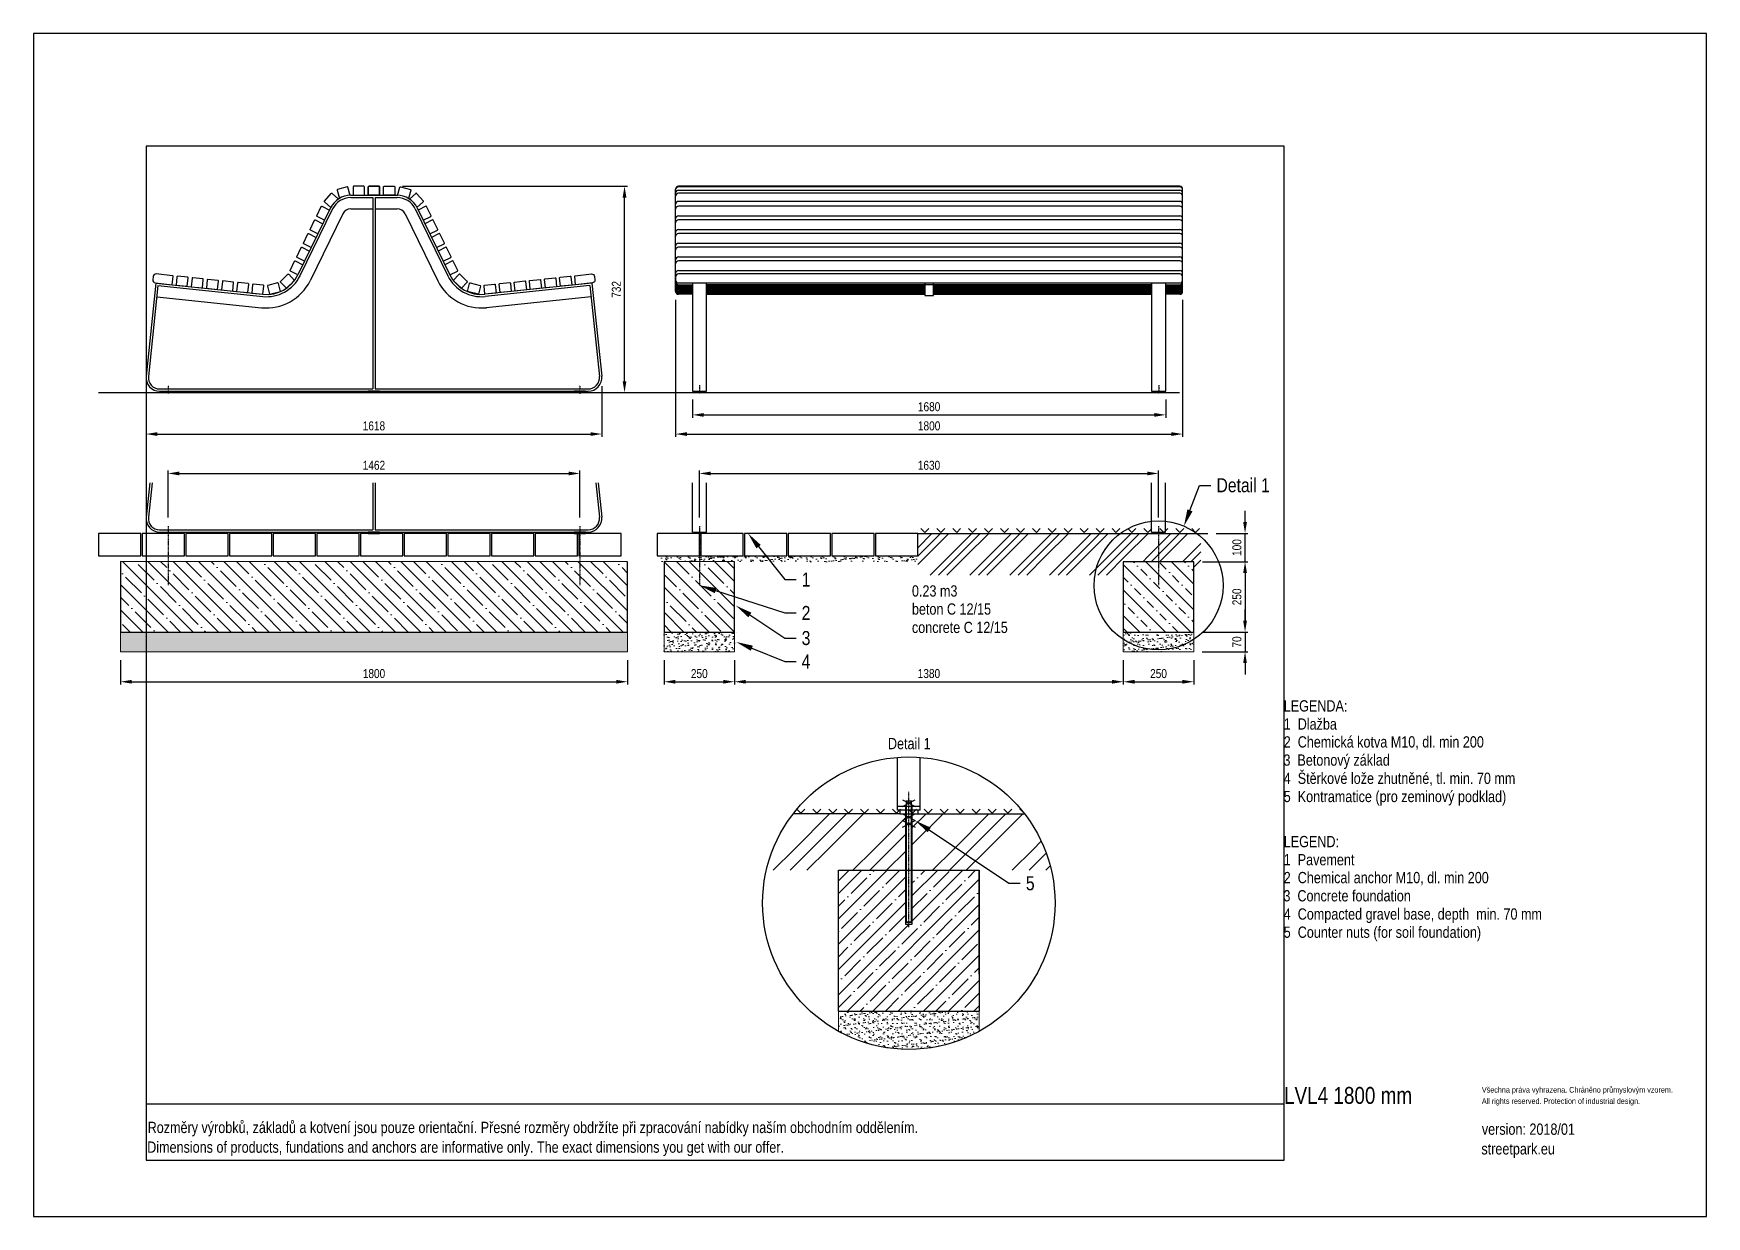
# Model space of a CAD drawing. Header units: millimetres. Extents: x 5064 to 11004, y 3085 to 7285.
import ezdxf
from ezdxf import colors
from ezdxf.entities.mleader import LeaderData, LeaderLine
from ezdxf.lldxf.tags import DXFTag
from ezdxf.math import Vec2, Vec3

# ---------------------------------------------------------------- set-up
doc = ezdxf.new("R2010")
doc.units = ezdxf.units.MM
doc.header["$LTSCALE"] = 0.3
doc.linetypes.add('DashDot', pattern=[15, 9, -3, 0, -3])
doc.layers.add('Nekreslit', color=6, linetype='Continuous', plot=False)
doc.layers.add('SRAFY', color=251, linetype='Continuous', lineweight=13)
doc.styles.add('SEACAD_Arial', font='arial.ttf', dxfattribs={"width": 0.8})
tags = doc.linetypes.add('HIDDEN2', pattern=[4.7625, 3.175, -1.5875]).pattern_tags.tags
tags[6:7] = [DXFTag(74, 4), DXFTag(75, 0), DXFTag(340, '0'), DXFTag(46, 0.0), DXFTag(50, 0.0), DXFTag(44, 0.0), DXFTag(45, 0.0)]
tags[4:5] = [DXFTag(74, 4), DXFTag(75, 0), DXFTag(340, '0'), DXFTag(46, 0.0), DXFTag(50, 0.0), DXFTag(44, 0.0), DXFTag(45, 0.0)]
doc.dimstyles.new('ISO-25', dxfattribs={"dimtxt": 1.6, "dimasz": 2, "dimexe": 0.5, "dimexo": 1.5, "dimtad": 1, "dimdec": 0, "dimtxsty": 'SEACAD_Arial', "dimcen": 2, "dimadec": 0, "dimazin": 0, "dimtfac": 1, "dimtdec": 0, "dimtmove": 0, "dimatfit": 3, "dimfxl": 1, "dimarcsym": 0})

msp = doc.modelspace()

# ---------------------------------------------------------------- texts
at = {"style": 'SEACAD_Arial', "width": 0.8}
for s, height, p in [('0.23 m3', 40, (8183.3, 5286.2)), ('beton C 12/15', 40, (8183.3, 5222)), ('concrete C 12/15', 40, (8183.3, 5156.8)), ('LEGENDA:', 40, (9503.3, 4878.1)), ('1  Dlažba', 40, (9503.3, 4813.8)), ('2  Chemická kotva M10, dl. min 200', 40, (9503.3, 4750.3)), ('3  Betonový základ', 40, (9502.2, 4685.8)), ('4  Štěrkové lože zhutněné, tl. min. 70 mm', 40, (9503.3, 4621.1)), ('5  Kontramatice (pro zeminový podklad)', 40, (9503.3, 4556.5)), ('LEGEND:', 40, (9503.3, 4396.4)), ('1  Pavement', 40, (9503.3, 4332.1)), ('2  Chemical anchor M10, dl. min 200', 40, (9503.3, 4268.6)), ('3  Concrete foundation', 40, (9502.2, 4204)), ('4  Compacted gravel base, depth  min. 70 mm', 40, (9503.3, 4139.3)), ('5  Counter nuts (for soil foundation)', 40, (9503.3, 4074.7)), ('LVL4 1800 mm ', 60, (9504.4, 3485.3)), ('Všechna práva vyhrazena. Chráněno průmyslovým vzorem.', 20, (10206.7, 3525.3)), ('All rights reserved. Protection of industrial design.', 20, (10206.7, 3485.3)), ('Rozměry výrobků, základů a kotvení jsou pouze orientační. Přesné rozměry obdržíte při zpracování nabídky naším obchodním oddělením.', 39.9982, (5469.8, 3381.6)), ('version: 2018/01', 40, (10206.7, 3375.5)), ('Dimensions of products, fundations and anchors are informative only. The exact dimensions you get with our offer.', 39.9982, (5468.2, 3311.7)), ('streetpark.eu', 40, (10205.1, 3305.6))]:
    msp.add_text(s, height=height, dxfattribs=at).set_placement(p)
at = {"insert": (8098.1, 4784.4), "char_height": 40, "attachment_point": 1, "style": 'SEACAD_Arial'}
msp.add_mtext_dynamic_manual_height_columns('Detail 1', width=226.121, gutter_width=200, heights=[0], dxfattribs=at)

# ---------------------------------------------------------------- blocks, each defined once
blk = doc.blocks.new('*D137')
at = {"color": 0, "lineweight": -2, "transparency": 16777216}
for p, q in [((7428.8, 5566.5), (7428.8, 5733.3)), ((7468.8, 5723.3), (9018.8, 5723.3)), ((9058.8, 5566.4), (9058.8, 5733.3))]:
    blk.add_line(p, q, dxfattribs=at)
at = {"color": 0, "transparency": 16777216}
for points in [[(7468.8, 5729.9), (7468.8, 5716.6), (7428.8, 5723.3)], [(9018.8, 5729.9), (9018.8, 5716.6), (9058.8, 5723.3)]]:
    blk.add_solid(points, dxfattribs=at)
at = {"layer": 'Defpoints', "color": 0, "transparency": 16777216}
for p in [(9058.8, 5723.3), (7428.8, 5536.5), (9058.8, 5536.4)]:
    blk.add_point(p, dxfattribs=at)
at = {"color": 0, "transparency": 16777216, "insert": (8243.8, 5752.1), "char_height": 32, "attachment_point": 5, "style": 'SEACAD_Arial'}
blk.add_mtext('1630', dxfattribs=at)
blk = doc.blocks.new('*D135')
at = {"color": 0, "lineweight": -2, "transparency": 16777216}
for p, q in [((9214.5, 5410.1), (9376, 5410.1)), ((9366, 5370.1), (9366, 5200.1)), ((9213.8, 5160.1), (9376, 5160.1))]:
    blk.add_line(p, q, dxfattribs=at)
at = {"color": 0, "transparency": 16777216}
for points in [[(9359.3, 5370.1), (9372.6, 5370.1), (9366, 5410.1)], [(9359.3, 5200.1), (9372.6, 5200.1), (9366, 5160.1)]]:
    blk.add_solid(points, dxfattribs=at)
at = {"layer": 'Defpoints', "color": 0, "transparency": 16777216}
for p in [(9184.5, 5410.1), (9183.8, 5160.1), (9366, 5160.1)]:
    blk.add_point(p, dxfattribs=at)
at = {"color": 0, "transparency": 16777216, "insert": (9337.1, 5285.1), "char_height": 32, "attachment_point": 5, "rotation": 90, "style": 'SEACAD_Arial'}
blk.add_mtext('250', dxfattribs=at)
blk = doc.blocks.new('*D136')
at = {"color": 0, "lineweight": -2, "transparency": 16777216}
for p, q in [((9366, 5200.1), (9366, 5240.1)), ((9214.4, 5160.1), (9376, 5160.1)), ((9366, 5160.1), (9366, 5090.1)), ((9213.8, 5090.1), (9376, 5090.1)), ((9366, 5050.1), (9366, 5010.1))]:
    blk.add_line(p, q, dxfattribs=at)
at = {"color": 0, "transparency": 16777216}
for points in [[(9359.3, 5200.1), (9372.6, 5200.1), (9366, 5160.1)], [(9359.3, 5050.1), (9372.6, 5050.1), (9366, 5090.1)]]:
    blk.add_solid(points, dxfattribs=at)
at = {"layer": 'Defpoints', "color": 0, "transparency": 16777216}
for p in [(9184.4, 5160.1), (9183.8, 5090.1), (9366, 5090.1)]:
    blk.add_point(p, dxfattribs=at)
at = {"color": 0, "transparency": 16777216, "insert": (9337.1, 5125.1), "char_height": 32, "attachment_point": 5, "rotation": 90, "style": 'SEACAD_Arial'}
blk.add_mtext('70', dxfattribs=at)
blk = doc.blocks.new('*D138')
at = {"color": 0, "lineweight": -2, "transparency": 16777216}
for p, q in [((7303.3, 5060.1), (7303.3, 4973.8)), ((7553.3, 5060.1), (7553.3, 4973.8)), ((7343.3, 4983.8), (7513.3, 4983.8))]:
    blk.add_line(p, q, dxfattribs=at)
at = {"color": 0, "transparency": 16777216}
for points in [[(7343.3, 4990.5), (7343.3, 4977.1), (7303.3, 4983.8)], [(7513.3, 4990.5), (7513.3, 4977.1), (7553.3, 4983.8)]]:
    blk.add_solid(points, dxfattribs=at)
at = {"layer": 'Defpoints', "color": 0, "transparency": 16777216}
for p in [(7303.3, 5090.1), (7553.3, 5090.1), (7553.3, 4983.8)]:
    blk.add_point(p, dxfattribs=at)
at = {"color": 0, "transparency": 16777216, "insert": (7428.3, 5012.7), "char_height": 32, "attachment_point": 5, "style": 'SEACAD_Arial'}
blk.add_mtext('250', dxfattribs=at)
blk = doc.blocks.new('*D139')
at = {"color": 0, "lineweight": -2, "transparency": 16777216}
for p, q in [((8933.8, 5060.1), (8933.8, 4973.8)), ((9183.8, 5060.1), (9183.8, 4973.8)), ((8973.8, 4983.8), (9143.8, 4983.8))]:
    blk.add_line(p, q, dxfattribs=at)
at = {"color": 0, "transparency": 16777216}
for points in [[(8973.8, 4990.5), (8973.8, 4977.1), (8933.8, 4983.8)], [(9143.8, 4990.5), (9143.8, 4977.1), (9183.8, 4983.8)]]:
    blk.add_solid(points, dxfattribs=at)
at = {"layer": 'Defpoints', "color": 0, "transparency": 16777216}
for p in [(8933.8, 5090.1), (9183.8, 5090.1), (9183.8, 4983.8)]:
    blk.add_point(p, dxfattribs=at)
at = {"color": 0, "transparency": 16777216, "insert": (9058.8, 5012.7), "char_height": 32, "attachment_point": 5, "style": 'SEACAD_Arial'}
blk.add_mtext('250', dxfattribs=at)
blk = doc.blocks.new('*D140')
at = {"color": 0, "lineweight": -2, "transparency": 16777216}
for p, q in [((7553.3, 5060.1), (7553.3, 4973.8)), ((8933.8, 5060.1), (8933.8, 4973.8)), ((7593.3, 4983.8), (8893.8, 4983.8))]:
    blk.add_line(p, q, dxfattribs=at)
at = {"color": 0, "transparency": 16777216}
for points in [[(7593.3, 4990.5), (7593.3, 4977.1), (7553.3, 4983.8)], [(8893.8, 4990.5), (8893.8, 4977.1), (8933.8, 4983.8)]]:
    blk.add_solid(points, dxfattribs=at)
at = {"layer": 'Defpoints', "color": 0, "transparency": 16777216}
for p in [(7553.3, 5090.1), (8933.8, 5090.1), (8933.8, 4983.8)]:
    blk.add_point(p, dxfattribs=at)
at = {"color": 0, "transparency": 16777216, "insert": (8243.6, 5012.7), "char_height": 32, "attachment_point": 5, "style": 'SEACAD_Arial'}
blk.add_mtext('1380', dxfattribs=at)
blk = doc.blocks.new('*D133')
at = {"color": 0, "lineweight": -2, "transparency": 16777216}
for p, q in [((9366, 5550.4), (9366, 5590.4)), ((9263.8, 5510.4), (9376, 5510.4)), ((9366, 5410.1), (9366, 5510.4)), ((9304.5, 5410.1), (9376, 5410.1)), ((9366, 5370.1), (9366, 5330.1))]:
    blk.add_line(p, q, dxfattribs=at)
at = {"color": 0, "transparency": 16777216}
for points in [[(9359.3, 5550.4), (9372.6, 5550.4), (9366, 5510.4)], [(9359.3, 5370.1), (9372.6, 5370.1), (9366, 5410.1)]]:
    blk.add_solid(points, dxfattribs=at)
at = {"layer": 'Defpoints', "color": 0, "transparency": 16777216}
for p in [(9233.8, 5510.4), (9366, 5510.4), (9274.5, 5410.1)]:
    blk.add_point(p, dxfattribs=at)
at = {"color": 0, "transparency": 16777216, "insert": (9337.1, 5460.3), "char_height": 32, "attachment_point": 5, "rotation": 90, "style": 'SEACAD_Arial'}
blk.add_mtext('100', dxfattribs=at)
blk = doc.blocks.new('*D141')
at = {"color": 0, "lineweight": -2, "transparency": 16777216}
for p, q in [((7344.3, 6339.5), (7344.3, 5853.2)), ((9144.3, 6339.5), (9144.3, 5853.2)), ((7384.3, 5863.2), (9104.3, 5863.2))]:
    blk.add_line(p, q, dxfattribs=at)
at = {"color": 0, "transparency": 16777216}
for points in [[(7384.3, 5869.8), (7384.3, 5856.5), (7344.3, 5863.2)], [(9104.3, 5869.8), (9104.3, 5856.5), (9144.3, 5863.2)]]:
    blk.add_solid(points, dxfattribs=at)
at = {"layer": 'Defpoints', "color": 0, "transparency": 16777216}
for p in [(7344.3, 6369.5), (9144.3, 6369.5), (9144.3, 5863.2)]:
    blk.add_point(p, dxfattribs=at)
at = {"color": 0, "transparency": 16777216, "insert": (8244.3, 5892), "char_height": 32, "attachment_point": 5, "style": 'SEACAD_Arial'}
blk.add_mtext('1800', dxfattribs=at)
blk = doc.blocks.new('*D142')
at = {"color": 0, "lineweight": -2, "transparency": 16777216}
for p, q in [((5373.4, 5060.1), (5373.4, 4973.8)), ((7173.4, 5060.1), (7173.4, 4973.8)), ((5413.4, 4983.8), (7133.4, 4983.8))]:
    blk.add_line(p, q, dxfattribs=at)
at = {"color": 0, "transparency": 16777216}
for points in [[(5413.4, 4990.5), (5413.4, 4977.1), (5373.4, 4983.8)], [(7133.4, 4990.5), (7133.4, 4977.1), (7173.4, 4983.8)]]:
    blk.add_solid(points, dxfattribs=at)
at = {"layer": 'Defpoints', "color": 0, "transparency": 16777216}
for p in [(5373.4, 5090.1), (7173.4, 5090.1), (7173.4, 4983.8)]:
    blk.add_point(p, dxfattribs=at)
at = {"color": 0, "transparency": 16777216, "insert": (6273.4, 5012.7), "char_height": 32, "attachment_point": 5, "style": 'SEACAD_Arial'}
blk.add_mtext('1800', dxfattribs=at)
blk = doc.blocks.new('*D143')
at = {"color": 0, "lineweight": -2, "transparency": 16777216}
for p, q in [((7404.3, 5985.4), (7404.3, 5921.2)), ((9084.3, 5985.4), (9084.3, 5921.2)), ((7444.3, 5931.2), (9044.3, 5931.2))]:
    blk.add_line(p, q, dxfattribs=at)
at = {"color": 0, "transparency": 16777216}
for points in [[(7444.3, 5937.8), (7444.3, 5924.5), (7404.3, 5931.2)], [(9044.3, 5937.8), (9044.3, 5924.5), (9084.3, 5931.2)]]:
    blk.add_solid(points, dxfattribs=at)
at = {"layer": 'Defpoints', "color": 0, "transparency": 16777216}
for p in [(7404.3, 6015.4), (9084.3, 6015.4), (9084.3, 5931.2)]:
    blk.add_point(p, dxfattribs=at)
at = {"color": 0, "transparency": 16777216, "insert": (8244.3, 5960), "char_height": 32, "attachment_point": 5, "style": 'SEACAD_Arial'}
blk.add_mtext('1680', dxfattribs=at)
blk = doc.blocks.new('*D144')
at = {"color": 0, "lineweight": -2, "transparency": 16777216}
for p, q in [((5464.1, 6033.4), (5464.1, 5853.2)), ((7082.2, 6033.4), (7082.2, 5853.2)), ((5504.1, 5863.2), (7042.2, 5863.2))]:
    blk.add_line(p, q, dxfattribs=at)
at = {"color": 0, "transparency": 16777216}
for points in [[(5504.1, 5869.8), (5504.1, 5856.5), (5464.1, 5863.2)], [(7042.2, 5869.8), (7042.2, 5856.5), (7082.2, 5863.2)]]:
    blk.add_solid(points, dxfattribs=at)
at = {"layer": 'Defpoints', "color": 0, "transparency": 16777216}
for p in [(5464.1, 6063.4), (7082.2, 6063.4), (7082.2, 5863.2)]:
    blk.add_point(p, dxfattribs=at)
at = {"color": 0, "transparency": 16777216, "insert": (6273.2, 5892), "char_height": 32, "attachment_point": 5, "style": 'SEACAD_Arial'}
blk.add_mtext('1618', dxfattribs=at)
blk = doc.blocks.new('*D145')
at = {"color": 0, "lineweight": -2, "transparency": 16777216}
for p, q in [((6375.2, 6742.7), (7172.9, 6742.7)), ((7162.9, 6050.4), (7162.9, 6702.7)), ((7054.1, 6010.4), (7172.9, 6010.4))]:
    blk.add_line(p, q, dxfattribs=at)
at = {"color": 0, "transparency": 16777216}
for points in [[(7156.2, 6702.7), (7169.6, 6702.7), (7162.9, 6742.7)], [(7156.2, 6050.4), (7169.6, 6050.4), (7162.9, 6010.4)]]:
    blk.add_solid(points, dxfattribs=at)
at = {"layer": 'Defpoints', "color": 0, "transparency": 16777216}
for p in [(6345.2, 6742.7), (7162.9, 6742.7), (7024.1, 6010.4)]:
    blk.add_point(p, dxfattribs=at)
at = {"color": 0, "transparency": 16777216, "insert": (7134, 6376.6), "char_height": 32, "attachment_point": 5, "rotation": 90, "style": 'SEACAD_Arial'}
blk.add_mtext('732', dxfattribs=at)
blk = doc.blocks.new('*D146')
at = {"color": 0, "lineweight": -2, "transparency": 16777216}
for p, q in [((5542.2, 5566.4), (5542.2, 5733.3)), ((5582.2, 5723.3), (6964.1, 5723.3)), ((7004.1, 5566.4), (7004.1, 5733.3))]:
    blk.add_line(p, q, dxfattribs=at)
at = {"color": 0, "transparency": 16777216}
for points in [[(5582.2, 5729.9), (5582.2, 5716.6), (5542.2, 5723.3)], [(6964.1, 5729.9), (6964.1, 5716.6), (7004.1, 5723.3)]]:
    blk.add_solid(points, dxfattribs=at)
at = {"layer": 'Defpoints', "color": 0, "transparency": 16777216}
for p in [(7004.1, 5723.3), (5542.2, 5536.4), (7004.1, 5536.4)]:
    blk.add_point(p, dxfattribs=at)
at = {"color": 0, "transparency": 16777216, "insert": (6273.2, 5752.1), "char_height": 32, "attachment_point": 5, "style": 'SEACAD_Arial'}
blk.add_mtext('1462', dxfattribs=at)

# ---------------------------------------------------------------- dimensions: what is measured, and where the dimension line sits
for base, p1, p2, picture, middle in [((7162.9, 6742.7), (7024.1, 6010.4), (6345.2, 6742.7), '*D145', (7134, 6376.6)), ((9366, 5510.4), (9274.5, 5410.1), (9233.8, 5510.4), '*D133', (9337.1, 5460.3))]:
    dim = msp.add_linear_dim(base=base, p1=p1, p2=p2, angle=90, dimstyle='ISO-25')
    dim.commit()
    dim.dimension.update_dxf_attribs({"geometry": picture, "text_midpoint": middle})
dim = msp.add_linear_dim(base=(9144.3, 5863.2), p1=(7344.3, 6369.5), p2=(9144.3, 6369.5), dimstyle='ISO-25')
dim.commit()
dim.dimension.update_dxf_attribs({"geometry": '*D141', "text_midpoint": (8244.3, 5863.2), "dimtype": 160})
for base, p1, p2, picture, middle in [((7082.2, 5863.2), (5464.1, 6063.4), (7082.2, 6063.4), '*D144', (6273.2, 5892)), ((9084.3, 5931.2), (7404.3, 6015.4), (9084.3, 6015.4), '*D143', (8244.3, 5960)), ((7004.1, 5723.3), (5542.2, 5536.4), (7004.1, 5536.4), '*D146', (6273.2, 5752.1)), ((7173.4, 4983.8), (5373.4, 5090.1), (7173.4, 5090.1), '*D142', (6273.4, 5012.7))]:
    dim = msp.add_linear_dim(base=base, p1=p1, p2=p2, dimstyle='ISO-25')
    dim.commit()
    dim.dimension.update_dxf_attribs({"geometry": picture, "text_midpoint": middle})
for base, p1, p2, override, picture, middle in [((9058.8, 5723.3), (7428.8, 5536.5), (9058.8, 5536.4), {"dimscale": 0}, '*D137', (8243.8, 5752.1)), ((7553.3, 4983.8), (7303.3, 5090.1), (7553.3, 5090.1), {"dimscale": 0, "dimtix": 0, "dimtofl": 1, "dimtmove": 0, "dimatfit": 3}, '*D138', (7428.3, 5012.7)), ((8933.8053, 4983.8161), (7553.3287, 5090.116), (8933.8053, 5090.1011), {"dimscale": 0, "dimtix": 0, "dimtofl": 1, "dimtmove": 0, "dimatfit": 3}, '*D140', (8243.567, 5012.6653)), ((9183.8, 4983.8), (8933.8, 5090.1), (9183.8, 5090.1), {"dimscale": 0, "dimtix": 0, "dimtofl": 1, "dimtmove": 0, "dimatfit": 3}, '*D139', (9058.8, 5012.7))]:
    dim = msp.add_linear_dim(base=base, p1=p1, p2=p2, dimstyle='ISO-25', override=override)
    dim.commit()
    dim.dimension.update_dxf_attribs({"geometry": picture, "text_midpoint": middle})
for base, p1, p2, override, picture, middle in [((9366, 5160.1), (9184.5, 5410.1), (9183.8, 5160.1), {"dimscale": 0}, '*D135', (9337.1, 5285.1)), ((9366, 5090.1), (9184.4, 5160.1), (9183.8, 5090.1), {"dimscale": 0, "dimtmove": 1}, '*D136', (9337.1, 5125.1))]:
    dim = msp.add_linear_dim(base=base, p1=p1, p2=p2, angle=90, dimstyle='ISO-25', override=override)
    dim.commit()
    dim.dimension.update_dxf_attribs({"geometry": picture, "text_midpoint": middle})

# ---------------------------------------------------------------- hatches: boundary and pattern name
at = {"layer": 'SRAFY'}
h = msp.add_hatch(dxfattribs=at)
h.set_pattern_fill('TERACO', color=256, scale=20)
h.set_pattern_definition([(45, (818.465, 195.79), (-28.28427, 28.28427), [20, -20]), (135, (875.034, 195.79), (-28.28427, -28.28427), [20, -20])])
h.paths.add_polyline_path([(8204.3, 5510.4), (8204.3, 5533.5), (9208.9, 5533.5), (9208.9, 5510.5)])
h = msp.add_hatch(dxfattribs=at)
h.set_pattern_fill('GOST_GROUND', color=256, scale=10)
h.set_pattern_definition([(45, (818.47, 195.79), (141.4214, -9e-15), [200]), (45, (848.47, 195.79), (141.4214, -9e-15), [200]), (45, (878.47, 195.79), (141.4214, -9e-15), [200])])
h.paths.add_polyline_path([(8934.4, 5362.8), (8203.8, 5362.1), (8203.8, 5510.4), (9208.9, 5510.4), (9208.9, 5363), (9184.5, 5363), (9184.5, 5410.1), (8934.4, 5410.1)])
h = msp.add_hatch(dxfattribs=at)
h.set_pattern_fill('ANSI35', color=256, scale=10, angle=90)
h.set_pattern_definition([(135, (-64, -100), (-44.9013, -44.9013), []), (135, (-64, -55.1), (-44.9013, -44.9013), [79.375, -15.875, 0, -15.875])])
h.paths.add_polyline_path([(7173.4, 5285.1), (7173.4, 5410.1), (5373.4, 5410.1), (5373.4, 5140.4), (5373.4, 5160.1), (7173.4, 5160.3)])
h = msp.add_hatch(dxfattribs=at)
h.set_pattern_fill('AR-SAND', color=256, scale=0.5)
h.set_pattern_definition([(37.5, (743.361, 195.79), (-0.800016, 24.47066), [0, -19.304, 0, -21.59, 0, -20.6375]), (7.5, (743.36, 195.79), (22.47616, 35.84126), [0, -10.414, 0, -17.399, 0, -6.6675]), (327.5, (727.74, 195.79), (39.54962, 0.07186), [0, -6.35, 0, -22.86, 0, -29.845]), (317.5, (727.74, 195.79), (38.17782, 11.14647), [0, -3.175, 0, -14.986, 0, -17.145])])
h.paths.add_polyline_path([(7278.8, 5430.4), (7278.8, 5410.5), (7309.3, 5410.4), (7429.3, 5410.3), (7429.3, 5430.4)])
h.paths.add_polyline_path([(8203.8, 5410.1), (8203.8, 5430.4), (7429.3, 5430.4), (7429.3, 5410.3), (7559.3, 5410.1)])
h = msp.add_hatch(dxfattribs=at)
h.set_pattern_fill('ANSI35', color=256, scale=10, angle=90)
h.set_pattern_definition([(135, (500, 0), (-44.9013, -44.9013), []), (135, (500, 44.9), (-44.9013, -44.9013), [79.375, -15.875, 0, -15.875])])
h.paths.add_polyline_path([(7303.3, 5410.4), (7303.3, 5160.1), (7553.3, 5160.1), (7553.3, 5410.1)])
h = msp.add_hatch(dxfattribs=at)
h.set_pattern_fill('BETON-PROSTY', color=256, scale=0.8, angle=90)
h.set_pattern_definition([(135, (216.214, 631.35), (-45.25483, -45.25483), []), (135, (216.214, 676.607), (-67.88225, -22.6274), [32, -16, 0, -16])])
h.paths.add_polyline_path([(9184.4, 5410.1), (8934.4, 5410.1), (8934.4, 5160.1), (9184.4, 5160.1)])
h = msp.add_hatch(dxfattribs=at)
h.set_pattern_fill('AR-SAND', color=256, scale=0.5)
h.set_pattern_definition([(37.5, (-64, -100), (-0.800016, 24.47066), [0, -19.304, 0, -21.59, 0, -20.6375]), (7.5, (-64, -100), (22.47616, 35.84126), [0, -10.414, 0, -17.399, 0, -6.6675]), (327.5, (-79.62, -100), (39.54962, 0.07186), [0, -6.35, 0, -22.86, 0, -29.845]), (317.5, (-79.62, -100), (38.17782, 11.14647), [0, -3.175, 0, -14.986, 0, -17.145])])
h.paths.add_polyline_path([(7173.4, 5090.1), (7173.4, 5160.1), (5373.4, 5160.1), (5373.4, 5090.1)])
h = msp.add_hatch(dxfattribs=at)
h.set_pattern_fill('AR-SAND', color=256, scale=0.5, angle=90)
h.set_pattern_definition([(127.5, (500, 0), (-24.47066, -0.800016), [0, -19.304, 0, -21.59, 0, -20.6375]), (97.5, (500, 0), (-35.84126, 22.47616), [0, -10.414, 0, -17.399, 0, -6.6675]), (57.5, (500, -15.62), (-0.07186, 39.54962), [0, -6.35, 0, -22.86, 0, -29.845]), (47.5, (500, -15.62), (-11.14647, 38.17782), [0, -3.175, 0, -14.986, 0, -17.145])])
h.paths.add_polyline_path([(7553.3, 5090.1), (7553.3, 5160.1), (7303.3, 5160.1), (7303.3, 5090.1)])
h = msp.add_hatch(dxfattribs=at)
h.set_pattern_fill('AR-SAND', color=256, scale=0.5)
h.set_pattern_definition([(37.5, (811.878, 631.35), (-0.800016, 24.47066), [0, -19.304, 0, -21.59, 0, -20.6375]), (7.5, (811.878, 631.35), (22.47616, 35.84126), [0, -10.414, 0, -17.399, 0, -6.6675]), (327.5, (796.257, 631.35), (39.54962, 0.07186), [0, -6.35, 0, -22.86, 0, -29.845]), (317.5, (796.257, 631.35), (38.17782, 11.14647), [0, -3.175, 0, -14.986, 0, -17.145])])
h.paths.add_polyline_path([(8934.4, 5160.1), (9184.4, 5160.1), (9184.4, 5090.1), (8934.5, 5090.1)])
h = msp.add_hatch(dxfattribs=at)
h.set_pattern_fill('GOST_GROUND', color=256, scale=20)
h.set_pattern_definition([(45, (693.36, 145.79), (282.8427, -2e-14), [400]), (45, (753.36, 145.79), (282.8427, -2e-14), [400]), (45, (813.36, 145.79), (282.8427, -2e-14), [400])])
h.paths.add_polyline_path([(8162.3, 4515), (8140.3, 4515), (7761.4, 4515, 0.107975), (7666.6, 4314.7), (7922.3, 4314.7), (8162.3, 4314.7)])
h.paths.add_polyline_path([(8583.3, 4515), (8204.3, 4515), (8182.3, 4515), (8182.3, 4314.7), (8422.3, 4314.7), (8678.1, 4314.7, 0.107975)])
h = msp.add_hatch(dxfattribs=at)
h.set_pattern_fill('TERACO', color=256, scale=20)
h.set_pattern_definition([(45, (-74.24, -799.72), (-28.28427, 28.28427), [20, -20]), (135, (-17.67, -799.72), (-28.28427, -28.28427), [20, -20])])
h.paths.add_polyline_path([(7770.5, 4514.9), (7770.5, 4538), (8574.2, 4538), (8574.2, 4514.9)])
h = msp.add_hatch(dxfattribs=at)
h.set_pattern_fill('ANSI35', color=256, scale=10, angle=0.00001)
h.set_pattern_definition([(45, (693.36, 145.79), (-44.9013, 44.90127), []), (45, (738.26, 145.79), (-44.9013, 44.90127), [79.375, -15.875, 0, -15.875])])
h.paths.add_polyline_path([(8422.3, 4314.7), (8182.3, 4314.7), (8182.3, 4123.7), (8162.3, 4123.7), (8162.3, 4314.7), (7922.3, 4314.7), (7922.3, 3814.7), (8422.3, 3814.7)])
h = msp.add_hatch(dxfattribs=at)
h.set_pattern_fill('AR-SAND', color=256, scale=0.5, angle=0.00001)
h.set_pattern_definition([(37.5, (693.361, 145.79), (-0.80002, 24.47066), [0, -19.304, 0, -21.59, 0, -20.6375]), (7.5, (693.36, 145.79), (22.47616, 35.84126), [0, -10.414, 0, -17.399, 0, -6.6675]), (327.5, (677.74, 145.79), (39.54962, 0.071866), [0, -6.35, 0, -22.86, 0, -29.845]), (317.5, (677.74, 145.79), (38.17782, 11.14647), [0, -3.175, 0, -14.986, 0, -17.145])])
h.paths.add_polyline_path([(7922.3, 3814.7), (7922.3, 3742.8, 0.256659), (8422.3, 3742.8), (8422.3, 3814.7)])

# ---------------------------------------------------------------- linework, layer by layer
for p, q in [((7344.3, 6369.5), (7344.3, 6732.7)), ((9134.3, 6742.7), (7354.3, 6742.7)), ((9134.3, 6740.9), (7354.3, 6740.9)), ((7354.3, 6729), (9134.3, 6729)), ((9134.3, 6717.9), (7354.3, 6717.9)), ((9144.3, 6369.5), (9144.3, 6732.7)), ((6119.3, 6665.7), (6003.5, 6428.4)), ((6126.5, 6662.2), (6010.7, 6424.9)), ((6191.2, 6710.7), (6355.2, 6710.7)), ((6191.2, 6702.7), (6269.2, 6702.7)), ((6191.2, 6662.7), (6269.2, 6662.7)), ((6269.2, 6702.7), (6269.2, 6023.4)), ((6277.2, 6702.7), (6277.2, 6023.4)), ((6277.2, 6702.7), (6355.2, 6702.7)), ((6277.2, 6662.7), (6355.2, 6662.7)), ((6419.9, 6662.2), (6535.6, 6424.9)), ((6427.1, 6665.7), (6542.8, 6428.4)), ((9134.3, 6689.2), (7354.3, 6689.2)), ((9134.3, 6671.9), (7354.3, 6671.9)), ((6162.4, 6644.7), (6046.7, 6407.4)), ((6383.9, 6644.7), (6499.7, 6407.4)), ((7354.3, 6637.5), (9134.3, 6637.5)), ((9134.3, 6623.4), (7354.3, 6623.4)), ((7354.3, 6589), (9134.3, 6589)), ((9134.3, 6574.8), (7354.3, 6574.8)), ((7354.3, 6540.5), (9134.3, 6540.5)), ((9134.3, 6526.3), (7354.3, 6526.3)), ((7354.3, 6491.9), (9134.3, 6491.9)), ((9134.3, 6477.8), (7354.3, 6477.8)), ((7354.3, 6443.4), (9134.3, 6443.4)), ((5499.2, 6399.4), (5464.4, 6068.5)), ((5506.3, 6390.6), (5472.4, 6067.6)), ((5499.2, 6399.4), (5879.1, 6359.5)), ((5506.3, 6390.6), (5878.3, 6351.5)), ((7047.1, 6399.4), (6667.2, 6359.5)), ((7040, 6390.6), (6668, 6351.5)), ((7040, 6390.6), (7074, 6067.6)), ((7047.1, 6399.4), (7081.9, 6068.5)), ((7354.3, 6399.6), (9134.3, 6399.6)), ((7404.3, 6391.9), (7354.3, 6391.9)), ((7404.3, 6387.7), (7354.3, 6387.7)), ((7404.3, 6386.2), (7354.3, 6386.2)), ((7404.3, 6382.1), (7354.3, 6382.1)), ((7404.3, 6380.6), (7354.3, 6380.6)), ((7404.3, 6376.4), (7354.3, 6376.4)), ((7404.3, 6375), (7354.3, 6375)), ((7404.3, 6370.8), (7354.3, 6370.8)), ((7404.3, 6369.3), (7354.3, 6369.3)), ((7404.3, 6365.1), (7354.3, 6365.1)), ((7404.3, 6363.7), (7354.3, 6363.7)), ((7404.3, 6359.5), (7354.3, 6359.5)), ((8229.3, 6391.9), (7454.3, 6391.9)), ((8229.3, 6387.7), (7454.3, 6387.7)), ((8229.3, 6386.2), (7454.3, 6386.2)), ((8229.3, 6382.1), (7454.3, 6382.1)), ((8229.3, 6380.6), (7454.3, 6380.6)), ((8229.3, 6376.4), (7454.3, 6376.4)), ((8229.3, 6375), (7454.3, 6375)), ((8229.3, 6370.8), (7454.3, 6370.8)), ((8229.3, 6369.3), (7454.3, 6369.3)), ((8229.3, 6365.1), (7454.3, 6365.1)), ((8229.3, 6363.7), (7454.3, 6363.7)), ((8229.3, 6359.5), (7454.3, 6359.5)), ((8229.3, 6394.4), (8259.3, 6394.4)), ((9034.3, 6391.9), (8259.3, 6391.9)), ((9034.3, 6387.7), (8259.3, 6387.7)), ((9034.3, 6386.2), (8259.3, 6386.2)), ((9034.3, 6382.1), (8259.3, 6382.1)), ((9034.3, 6380.6), (8259.3, 6380.6)), ((9034.3, 6376.4), (8259.3, 6376.4)), ((9034.3, 6375), (8259.3, 6375)), ((9034.3, 6370.8), (8259.3, 6370.8)), ((9034.3, 6369.3), (8259.3, 6369.3)), ((9034.3, 6365.1), (8259.3, 6365.1)), ((9034.3, 6363.7), (8259.3, 6363.7)), ((9034.3, 6359.5), (8259.3, 6359.5)), ((9134.3, 6391.9), (9084.3, 6391.9)), ((9134.3, 6387.7), (9084.3, 6387.7)), ((9134.3, 6386.2), (9084.3, 6386.2)), ((9134.3, 6382.1), (9084.3, 6382.1)), ((9134.3, 6380.6), (9084.3, 6380.6)), ((9134.3, 6376.4), (9084.3, 6376.4)), ((9134.3, 6375), (9084.3, 6375)), ((9134.3, 6370.8), (9084.3, 6370.8)), ((9134.3, 6369.3), (9084.3, 6369.3)), ((9134.3, 6365.1), (9084.3, 6365.1)), ((9134.3, 6363.7), (9084.3, 6363.7)), ((9134.3, 6359.5), (9084.3, 6359.5)), ((5502.1, 6350.8), (5874.1, 6311.8)), ((7044.2, 6350.8), (6672.2, 6311.8)), ((5512.1, 6023.4), (6269.2, 6023.4)), ((5512.1, 6015.4), (7034.2, 6015.4)), ((5639.6, 6010.4), (8902.9, 6010.4)), ((6277.2, 6023.4), (7034.2, 6023.4)), ((5477.2, 5690.4), (5464.4, 5568.5)), ((5485.3, 5690.4), (5472.4, 5567.6)), ((6269.2, 5690.4), (6269.2, 5523.4)), ((6277.2, 5690.4), (6277.2, 5523.4)), ((7061.1, 5690.4), (7074, 5567.6)), ((7069.1, 5690.4), (7081.9, 5568.5)), ((7403.8, 5515.4), (7403.8, 5690.4)), ((7453.8, 5515.4), (7453.8, 5690.4)), ((9033.8, 5515.4), (9033.8, 5690.4)), ((9083.8, 5515.4), (9083.8, 5690.4)), ((5512.1, 5523.4), (6269.2, 5523.4)), ((5512.1, 5515.4), (7034.2, 5515.4)), ((6277.2, 5523.4), (7034.2, 5523.4)), ((7403.8, 5515.4), (7453.8, 5515.4)), ((8203.8, 5510.4), (9233.8, 5510.4)), ((9033.8, 5515.4), (9083.8, 5515.4)), ((5295.4, 5430.4), (5437.4, 5430.4)), ((8140.4, 4515), (7761.4, 4515)), ((8140.4, 4515), (8204.3, 4515)), ((8149.8, 4564.6), (8194.8, 4540.6)), ((8149.8, 4540.6), (8194.8, 4564.6)), ((8149.8, 4515), (8194.8, 4491)), ((8149.8, 4491), (8194.8, 4515)), ((8163.9, 4561), (8180.7, 4561)), ((8204.3, 4515), (8583.3, 4515)), ((8149.8, 4491), (8194.8, 4467)), ((8149.8, 4467), (8194.8, 4491))]:
    msp.add_line(p, q)
at = {"color": 7, "linetype": 'Continuous'}
for p, q in [((5295.4, 6010.4), (6247.4, 6010.4)), ((7278.8, 6010.4), (9133.8, 6010.4)), ((5445.4, 5510.4), (5295.4, 5510.4)), ((5295.4, 5510.4), (5295.4, 5430.4)), ((5445.4, 5430.4), (5445.4, 5510.4)), ((5600.4, 5510.4), (5450.4, 5510.4)), ((5450.4, 5510.4), (5450.4, 5430.4)), ((5600.4, 5430.4), (5600.4, 5510.4)), ((5755.4, 5510.4), (5605.4, 5510.4)), ((5605.4, 5510.4), (5605.4, 5430.4)), ((5755.4, 5430.4), (5755.4, 5510.4)), ((5910.4, 5510.4), (5760.4, 5510.4)), ((5760.4, 5510.4), (5760.4, 5430.4)), ((5910.4, 5430.4), (5910.4, 5510.4)), ((6065.4, 5510.4), (5915.4, 5510.4)), ((5915.4, 5510.4), (5915.4, 5430.4)), ((6065.4, 5430.4), (6065.4, 5510.4)), ((6220.4, 5510.4), (6070.4, 5510.4)), ((6070.4, 5510.4), (6070.4, 5430.4)), ((6220.4, 5430.4), (6220.4, 5510.4)), ((6375.4, 5510.4), (6225.4, 5510.4)), ((6225.4, 5510.4), (6225.4, 5430.4)), ((6375.4, 5430.4), (6375.4, 5510.4)), ((6530.4, 5510.4), (6380.4, 5510.4)), ((6380.4, 5510.4), (6380.4, 5430.4)), ((6530.4, 5430.4), (6530.4, 5510.4)), ((6685.4, 5510.4), (6535.4, 5510.4)), ((6535.4, 5510.4), (6535.4, 5430.4)), ((6685.4, 5430.4), (6685.4, 5510.4)), ((6840.4, 5510.4), (6690.4, 5510.4)), ((6690.4, 5510.4), (6690.4, 5430.4)), ((6840.4, 5430.4), (6840.4, 5510.4)), ((6995.4, 5510.4), (6845.4, 5510.4)), ((6845.4, 5510.4), (6845.4, 5430.4)), ((6995.4, 5430.4), (6995.4, 5510.4)), ((7150.4, 5510.4), (7000.4, 5510.4)), ((7000.4, 5510.4), (7000.4, 5430.4)), ((7150.4, 5430.4), (7150.4, 5510.4)), ((7428.8, 5510.4), (7278.8, 5510.4)), ((7278.8, 5510.4), (7278.8, 5430.4)), ((7428.8, 5430.4), (7428.8, 5510.4)), ((7583.8, 5510.4), (7433.8, 5510.4)), ((7433.8, 5510.4), (7433.8, 5430.4)), ((7583.8, 5430.4), (7583.8, 5510.4)), ((7738.8, 5510.4), (7588.8, 5510.4)), ((7588.8, 5510.4), (7588.8, 5430.4)), ((7738.8, 5430.4), (7738.8, 5510.4)), ((7893.8, 5510.4), (7743.8, 5510.4)), ((7743.8, 5510.4), (7743.8, 5430.4)), ((7893.8, 5430.4), (7893.8, 5510.4)), ((8048.8, 5510.4), (7898.8, 5510.4)), ((7898.8, 5510.4), (7898.8, 5430.4)), ((8048.8, 5430.4), (8048.8, 5510.4)), ((8203.8, 5510.4), (8053.8, 5510.4)), ((8053.8, 5510.4), (8053.8, 5430.4)), ((8203.8, 5430.4), (8203.8, 5510.4)), ((8974.3, 5510.5), (9004.3, 5510.5)), ((5295.4, 5430.4), (5445.4, 5430.4)), ((5450.4, 5430.4), (5600.4, 5430.4)), ((5605.4, 5430.4), (5755.4, 5430.4)), ((5760.4, 5430.4), (5910.4, 5430.4)), ((5915.4, 5430.4), (6065.4, 5430.4)), ((6070.4, 5430.4), (6220.4, 5430.4)), ((6225.4, 5430.4), (6375.4, 5430.4)), ((6380.4, 5430.4), (6530.4, 5430.4)), ((6535.4, 5430.4), (6685.4, 5430.4)), ((6690.4, 5430.4), (6840.4, 5430.4)), ((6845.4, 5430.4), (6995.4, 5430.4)), ((7000.4, 5430.4), (7150.4, 5430.4)), ((7278.8, 5430.4), (7428.8, 5430.4)), ((7433.8, 5430.4), (7583.8, 5430.4)), ((7588.8, 5430.4), (7738.8, 5430.4)), ((7743.8, 5430.4), (7893.8, 5430.4)), ((7898.8, 5430.4), (8048.8, 5430.4)), ((8053.8, 5430.4), (8203.8, 5430.4)), ((8132.3, 4527.8), (8132.3, 4715.3)), ((8212.3, 4527.8), (8212.3, 4715.3)), ((8212.3, 4527.8), (8132.3, 4527.8)), ((8140.4, 4527.8), (8140.4, 4515)), ((8204.3, 4527.8), (8204.3, 4515)), ((7922.3, 3814.7), (7922.3, 4314.7)), ((7922.3, 4314.7), (8422.3, 4314.7)), ((8422.3, 4314.7), (8422.3, 3814.7)), ((8422.3, 4193.7), (8422.3, 4313.7)), ((8422.3, 3945.4), (8422.3, 4313.7)), ((7922.3, 3814.7), (8422.3, 3814.7))]:
    msp.add_line(p, q, dxfattribs=at)
at = {"linetype": 'DashDot', "ltscale": 0.1}
msp.add_line((5542.2, 6036.4), (5542.2, 6007.3), dxfattribs=at)
at = {"color": 7, "linetype": 'DashDot', "ltscale": 0.1}
for p, q in [((7004.1, 6036.4), (7004.1, 6005.4)), ((7429.3, 6036.5), (7429.3, 6005.5)), ((9059.3, 6036.5), (9059.3, 6005.5))]:
    msp.add_line(p, q, dxfattribs=at)
at = {"linetype": 'DashDot', "lineweight": 30}
for p, q in [((5542.2, 5536.4), (5542.2, 5325.8)), ((7004.1, 5536.4), (7004.1, 5325.8)), ((7428.8, 5536.5), (7428.8, 5325.8)), ((9058.8, 5536.4), (9058.8, 5325.8))]:
    msp.add_line(p, q, dxfattribs=at)
at = {"color": 7, "linetype": 'DashDot', "lineweight": 30}
msp.add_line((8172.3, 4112.9), (8172.3, 4592.9), dxfattribs=at)
at = {"color": 7, "linetype": 'HIDDEN2'}
for p, q in [((8212.3, 4540.6), (8132.3, 4540.6)), ((8160.3, 4540.6), (8160.3, 4314.7)), ((8163.9, 4561), (8162.3, 4559.4)), ((8182.3, 4559.4), (8162.3, 4559.4)), ((8162.3, 4559.4), (8162.3, 4131.3)), ((8162.3, 4514.9), (8162.3, 4514.9)), ((8182.3, 4559.4), (8180.7, 4561)), ((8182.3, 4131.3), (8182.3, 4559.4)), ((8182.3, 4514.9), (8182.3, 4514.9)), ((8184.3, 4314.7), (8184.3, 4540.6)), ((8160.3, 4314.7), (8160.3, 4123.7)), ((8184.3, 4123.7), (8184.3, 4314.7)), ((8160.3, 4123.7), (8184.3, 4123.7)), ((8162.3, 4131.3), (8182.3, 4131.3)), ((8162.3, 4131.3), (8163.9, 4129.7)), ((8172.3, 4129.7), (8163.9, 4129.7)), ((8180.7, 4129.7), (8172.3, 4129.7)), ((8180.7, 4129.7), (8182.3, 4131.3))]:
    msp.add_line(p, q, dxfattribs=at)
for points in [[(6120.2, 6667.6), (6097.9, 6687.7, -0.414214), (6097.8, 6690.5), (6121.9, 6717.3, -0.414214), (6124.7, 6717.4), (6147, 6697.4)], [(6189, 6710.6), (6180.8, 6739.5, 0.414214), (6178.3, 6740.8), (6143.7, 6730.9, 0.414214), (6142.3, 6728.4), (6150.6, 6699.6)], [(6357.3, 6710.6), (6365.6, 6739.5, -0.414214), (6368, 6740.8), (6402.6, 6730.9, -0.414214), (6404, 6728.4), (6395.7, 6699.6)], [(6426.1, 6667.6), (6448.4, 6687.7, 0.414214), (6448.6, 6690.5), (6424.5, 6717.3, 0.414214), (6421.6, 6717.4), (6399.3, 6697.4)], [(9084.3, 6393.4), (9134.3, 6393.4, 0.414214), (9144.3, 6403.4), (9144.3, 6421.5, 0.414214), (9134.3, 6431.5), (7354.3, 6431.5, 0.414214), (7344.3, 6421.5), (7344.3, 6403.4, 0.414214), (7354.3, 6393.4), (7404.3, 6393.4)]]:
    msp.add_lwpolyline(points, format="xyb")
for points in [[(6199.2, 6710.7), (6239.2, 6710.7), (6239.2, 6740.7, 0.414214), (6237.2, 6742.7), (6201.2, 6742.7, 0.414214), (6199.2, 6740.7)], [(6253.2, 6710.7), (6293.2, 6710.7), (6293.2, 6740.7, 0.414214), (6291.2, 6742.7), (6255.2, 6742.7, 0.414214), (6253.2, 6740.7)], [(6293.2, 6710.7), (6253.2, 6710.7), (6253.2, 6740.7, -0.414214), (6255.2, 6742.7), (6291.2, 6742.7, -0.414214), (6293.2, 6740.7)], [(6347.2, 6710.7), (6307.2, 6710.7), (6307.2, 6740.7, -0.414214), (6309.2, 6742.7), (6345.2, 6742.7, -0.414214), (6347.2, 6740.7)], [(6115.8, 6658.5), (6098.2, 6622.6), (6071.3, 6635.7, -0.414214), (6070.3, 6638.4), (6086.1, 6670.8, -0.414214), (6088.8, 6671.7)], [(6430.6, 6658.5), (6448.1, 6622.6), (6475.1, 6635.7, 0.414214), (6476, 6638.4), (6460.2, 6670.8, 0.414214), (6457.5, 6671.7)], [(6092.1, 6610), (6074.6, 6574.1), (6047.6, 6587.2, -0.414214), (6046.7, 6589.9), (6062.4, 6622.2, -0.414214), (6065.1, 6623.2)], [(6454.3, 6610), (6471.8, 6574.1), (6498.7, 6587.2, 0.414214), (6499.7, 6589.9), (6483.9, 6622.2, 0.414214), (6481.2, 6623.2)], [(6068.4, 6561.5), (6050.9, 6525.5), (6023.9, 6538.7, -0.414214), (6023, 6541.3), (6038.8, 6573.7, -0.414214), (6041.4, 6574.6)], [(6477.9, 6561.5), (6495.5, 6525.5), (6522.4, 6538.7, 0.414214), (6523.3, 6541.3), (6507.6, 6573.7, 0.414214), (6504.9, 6574.6)], [(6021.1, 6464.4), (6003.5, 6428.4), (5976.6, 6441.6, -0.414214), (5975.6, 6444.3), (5991.4, 6476.6, -0.414214), (5994.1, 6477.6)], [(6044.7, 6512.9), (6027.2, 6477), (6000.2, 6490.1, -0.414214), (5999.3, 6492.8), (6015.1, 6525.2, -0.414214), (6017.8, 6526.1)], [(6501.6, 6512.9), (6519.1, 6477), (6546.1, 6490.1, 0.414214), (6547, 6492.8), (6531.2, 6525.2, 0.414214), (6528.6, 6526.1)], [(6525.3, 6464.4), (6542.8, 6428.4), (6569.8, 6441.6, 0.414214), (6570.7, 6444.3), (6554.9, 6476.6, 0.414214), (6552.2, 6477.6)], [(5497.2, 6399.6), (5556.9, 6393.4), (5560, 6423.2, 0.414214), (5558.3, 6425.4), (5500.6, 6431.5, 0.414214), (5489.6, 6422.6), (5488.3, 6410.6, 0.414214)], [(5570.8, 6391.9), (5610.6, 6387.7), (5613.7, 6417.5, 0.414214), (5612, 6419.7), (5576.2, 6423.5, 0.414214), (5574, 6421.7)], [(5624.5, 6386.2), (5664.3, 6382.1), (5667.4, 6411.9, 0.414214), (5665.7, 6414.1), (5629.9, 6417.9, 0.414214), (5627.7, 6416.1)], [(5991.5, 6408.7), (5962.7, 6380.9), (5941.9, 6402.5, -0.414214), (5941.9, 6405.3), (5967.8, 6430.3, -0.414214), (5970.6, 6430.3)], [(6554.9, 6408.7), (6583.6, 6380.9), (6604.5, 6402.5, 0.414214), (6604.4, 6405.3), (6578.5, 6430.3, 0.414214), (6575.7, 6430.3)], [(6921.8, 6386.2), (6882, 6382.1), (6878.9, 6411.9, -0.414214), (6880.7, 6414.1), (6916.5, 6417.9, -0.414214), (6918.7, 6416.1)], [(6975.5, 6391.9), (6935.7, 6387.7), (6932.6, 6417.5, -0.414214), (6934.4, 6419.7), (6970.2, 6423.5, -0.414214), (6972.4, 6421.7)], [(7049.1, 6399.6), (6989.4, 6393.4), (6986.3, 6423.2, -0.414214), (6988.1, 6425.4), (7045.8, 6431.5, -0.414214), (7056.8, 6422.6), (7058, 6410.6, -0.414214)], [(5678.2, 6380.6), (5718, 6376.4), (5721.1, 6406.3, 0.414214), (5719.4, 6408.5), (5683.6, 6412.2, 0.414214), (5681.4, 6410.4)], [(5731.9, 6375), (5771.7, 6370.8), (5774.8, 6400.6, 0.414214), (5773.1, 6402.8), (5737.3, 6406.6, 0.414214), (5735.1, 6404.8)], [(5785.6, 6369.3), (5825.4, 6365.1), (5828.6, 6395, 0.414214), (5826.8, 6397.2), (5791, 6400.9, 0.414214), (5788.8, 6399.1)], [(5839.3, 6363.7), (5879.1, 6359.5), (5882.3, 6389.3, 0.414214), (5880.5, 6391.5), (5844.7, 6395.3, 0.414214), (5842.5, 6393.5)], [(5902.3, 6359.2), (5941.1, 6368.9), (5933.8, 6398, 0.414214), (5931.4, 6399.5), (5896.5, 6390.8, 0.414214), (5895, 6388.3)], [(6644.1, 6359.2), (6605.2, 6368.9), (6612.5, 6398, -0.414214), (6614.9, 6399.5), (6649.9, 6390.8, -0.414214), (6651.3, 6388.3)], [(6707, 6363.7), (6667.2, 6359.5), (6664.1, 6389.3, -0.414214), (6665.9, 6391.5), (6701.7, 6395.3, -0.414214), (6703.9, 6393.5)], [(6760.7, 6369.3), (6720.9, 6365.1), (6717.8, 6395, -0.414214), (6719.6, 6397.2), (6755.4, 6400.9, -0.414214), (6757.6, 6399.1)], [(6814.4, 6375), (6774.6, 6370.8), (6771.5, 6400.6, -0.414214), (6773.3, 6402.8), (6809.1, 6406.6, -0.414214), (6811.3, 6404.8)], [(6868.1, 6380.6), (6828.3, 6376.4), (6825.2, 6406.3, -0.414214), (6827, 6408.5), (6862.8, 6412.2, -0.414214), (6865, 6410.4)]]:
    msp.add_lwpolyline(points, format="xyb", close=True)
for points in [[(7404.3, 6015.4), (7454.3, 6015.4), (7454.3, 6399.4), (7404.3, 6399.4)], [(8229.3, 6354.8), (8259.3, 6354.8), (8259.3, 6399.4), (8229.3, 6399.4)], [(9034.3, 6015.4), (9084.3, 6015.4), (9084.3, 6399.4), (9034.3, 6399.4)], [(5522.2, 6015.4), (5562.2, 6015.4), (5562.2, 6010.4), (5522.2, 6010.4)], [(6293.2, 6015.4), (6253.2, 6015.4), (6253.2, 6010.5), (6293.2, 6010.5)], [(7024.1, 6015.4), (6984.1, 6015.4), (6984.1, 6010.4), (7024.1, 6010.4)], [(7409.3, 6015.4), (7449.3, 6015.4), (7449.3, 6010.4), (7409.3, 6010.4)], [(9039.3, 6015.4), (9079.3, 6015.4), (9079.3, 6010.4), (9039.3, 6010.4)], [(5522.2, 5515.4), (5562.2, 5515.4), (5562.2, 5510.4), (5522.2, 5510.4)], [(6293.2, 5515.4), (6253.2, 5515.4), (6253.2, 5510.5), (6293.2, 5510.5)], [(7024.1, 5515.4), (6984.1, 5515.4), (6984.1, 5510.4), (7024.1, 5510.4)], [(7408.8, 5515.4), (7448.8, 5515.4), (7448.8, 5510.4), (7408.8, 5510.4)], [(9038.8, 5515.4), (9078.8, 5515.4), (9078.8, 5510.4), (9038.8, 5510.4)], [(5373.4, 5160.1), (7173.4, 5160.1), (7173.4, 5410.1), (5373.4, 5410.4)], [(7303.3, 5160.1), (7553.3, 5160.1), (7553.3, 5410.1), (7303.3, 5410.4)], [(8933.8, 5160.1), (9183.8, 5160.1), (9183.8, 5410.1), (8933.8, 5410.1)]]:
    msp.add_lwpolyline(points, close=True)
for points in [[(7454.3, 6393.4), (8229.3, 6393.4)], [(8229.3, 6393.4), (7454.3, 6393.4)], [(7454.3, 6359.5), (8229.3, 6359.5)], [(8259.3, 6393.4), (9034.3, 6393.4)], [(9034.3, 6393.4), (8259.3, 6393.4)], [(8259.3, 6359.5), (9034.3, 6359.5)]]:
    msp.add_lwpolyline(points)
at = {"color": 7, "linetype": 'Continuous'}
for centre, radius in [((6136.6, 6010.4), 0.01), ((5529.4, 5510.4), 0.01), ((6045.5, 5510.4), 0.01), ((6136.6, 5510.4), 0.01), ((7429.3, 5510.5), 0.01), ((8989.3, 5510.5), 0.01), ((9133.8, 5510.4), 0.01), ((9133.8, 5510.4), 0.01), ((5437.4, 5260.1), 0.01), ((6137.4, 5160.1), 0.01), ((7559.3, 5160.1), 0.01), ((9109.3, 5160.1), 0.01), ((9109.3, 5160.1), 0.01), ((8172.3, 4197.8), 519.1)]:
    msp.add_circle(centre, radius, dxfattribs=at)
msp.add_circle((9058.8, 5325.8), 229)
for centre, radius, start, end in [((7354.3, 6732.7), 10, 90, 180), ((7354.3, 6730.9), 10, 90, 180), ((7354.3, 6719), 10, 90, 180), ((7354.3, 6707.9), 10, 90, 180), ((9134.3, 6732.7), 10, 0, 90), ((9134.3, 6730.9), 10, 0, 90), ((9134.3, 6719), 10, 0, 90), ((9134.3, 6707.9), 10, 0, 90), ((6191.2, 6630.7), 80, 90, 154), ((6191.2, 6630.7), 72, 90, 154), ((6191.2, 6630.7), 32, 90, 154), ((6355.2, 6630.7), 80, 26, 90), ((6355.2, 6630.7), 72, 26, 90), ((6355.2, 6630.7), 32, 26, 90), ((7354.3, 6679.2), 10, 90, 180), ((7354.3, 6661.9), 10, 90, 180), ((9134.3, 6679.2), 10, 0, 90), ((9134.3, 6661.9), 10, 0, 90), ((7354.3, 6627.5), 10, 90, 180), ((7354.3, 6613.4), 10, 90, 180), ((9134.3, 6627.5), 10, 0, 90), ((9134.3, 6613.4), 10, 0, 90), ((7354.3, 6579), 10, 90, 180), ((7354.3, 6564.8), 10, 90, 180), ((7354.3, 6530.5), 10, 90, 180), ((9134.3, 6579), 10, 0, 90), ((9134.3, 6564.8), 10, 0, 90), ((9134.3, 6530.5), 10, 0, 90), ((7354.3, 6516.3), 10, 90, 180), ((7354.3, 6481.9), 10, 90, 180), ((7354.3, 6467.8), 10, 90, 180), ((9134.3, 6516.3), 10, 0, 90), ((9134.3, 6481.9), 10, 0, 90), ((9134.3, 6467.8), 10, 0, 90), ((5892.1, 6482.8), 132, 264, 334), ((5892.1, 6482.8), 124, 264, 334), ((6654.3, 6482.8), 132, 206, 276), ((6654.3, 6482.8), 124, 206, 276), ((7354.3, 6433.4), 10, 90, 180), ((9134.3, 6433.4), 10, 0, 90), ((5892.1, 6482.8), 172, 264, 334), ((6654.3, 6482.8), 172, 206, 276), ((7354.3, 6409.6), 10, 180, 270), ((7354.3, 6401.9), 10, 180, 270), ((7354.3, 6397.7), 10, 180, 270), ((7354.3, 6396.2), 10, 180, 270), ((7354.3, 6392.1), 10, 180, 270), ((7354.3, 6390.6), 10, 180, 270), ((7354.3, 6386.4), 10, 180, 270), ((7354.3, 6385), 10, 180, 270), ((7354.3, 6380.8), 10, 180, 270), ((7354.3, 6379.3), 10, 180, 270), ((7354.3, 6375.1), 10, 180, 270), ((7354.3, 6373.7), 10, 180, 270), ((7354.3, 6369.5), 10, 180, 270), ((9134.3, 6409.6), 10, 270, 0), ((9134.3, 6401.9), 10, 270, 0), ((9134.3, 6397.7), 10, 270, 0), ((9134.3, 6396.2), 10, 270, 0), ((9134.3, 6392.1), 10, 270, 0), ((9134.3, 6390.6), 10, 270, 0), ((9134.3, 6386.4), 10, 270, 0), ((9134.3, 6385), 10, 270, 0), ((9134.3, 6380.8), 10, 270, 0), ((9134.3, 6379.3), 10, 270, 0), ((9134.3, 6375.1), 10, 270, 0), ((9134.3, 6373.7), 10, 270, 0), ((9134.3, 6369.5), 10, 270, 0), ((5512.1, 6063.4), 48, 174, 269.99863), ((5512.1, 6063.4), 40, 174, 269.99863), ((7034.2, 6063.4), 48, 270.00137, 6), ((7034.2, 6063.4), 40, 270.00137, 6), ((5512.1, 5563.4), 48, 174, 269.99863), ((5512.1, 5563.4), 40, 174, 269.99863), ((7034.2, 5563.4), 48, 270.00137, 6), ((7034.2, 5563.4), 40, 270.00137, 6)]:
    msp.add_arc(centre, radius, start, end)
at = {"layer": 'Nekreslit'}
msp.add_line((5464.4, 3485.3), (9504.4, 3485.3), dxfattribs=at)
for points in [[(5064.4, 3085.3), (11004.4, 3085.3), (11004.4, 7285.3), (5064.4, 7285.3)], [(5464.4, 3285.3), (9504.4, 3285.3), (9504.4, 6885.3), (5464.4, 6885.3)]]:
    msp.add_lwpolyline(points, close=True, dxfattribs=at)
at = {"layer": 'SRAFY'}
for p, q in [((5373.4, 5160.1), (5373.4, 5090.1)), ((7173.4, 5160.1), (7173.4, 5090.1)), ((7303.3, 5160.1), (7303.3, 5090.1)), ((7553.3, 5160.1), (7553.3, 5090.1)), ((8933.8, 5160.1), (8933.8, 5090.1)), ((9183.8, 5160.1), (9183.8, 5090.1)), ((5373.4, 5090.1), (7173.4, 5090.1)), ((7303.3, 5090.1), (7553.3, 5090.1)), ((8933.8, 5090.1), (9183.8, 5090.1)), ((7922.3, 3814.7), (7922.3, 3742.8)), ((7922.3, 3814.7), (8422.3, 3814.7)), ((8422.3, 3814.7), (8422.3, 3742.8))]:
    msp.add_line(p, q, dxfattribs=at)

msp.set_redraw_order([(e.dxf.handle, doc.entitydb.next_handle()) for e in msp.query("TEXT MTEXT ATTDEF DIMENSION ARC_DIMENSION")])  # texts and dimensions are drawn at this point

# ---------------------------------------------------------------- leaders
ml = msp.add_multileader_mtext('Standard')
ml.set_content('Detail 1', color=256, style='SEACAD_Arial')
ml.set_leader_properties(lineweight=-3)
ml.build(insert=Vec2(0, 0))
ml.multileader.update_dxf_attribs({"text_right_attachment_type": 6, "dogleg_length": 2, "arrow_head_size": 60, "scale": 20})
ctx = ml.context
ctx.base_point, ctx.scale, ctx.char_height, ctx.arrow_head_size, ctx.landing_gap_size, ctx.plane_origin = Vec3(9244.5, 5681), 20, 50, 60, 20, Vec3(10734.9, 5527.5)
ctx.right_attachment = 6
notes = []
notes.append((ctx, [(0, (1, 1, 0), (9204.5, 5681), (1, 0), 40, [(0, [(9148.9, 5536.3)], 0, [])])]))
ctx.mtext.insert, ctx.mtext.flow_direction = Vec3(9264.5, 5706.4), 5
ml = msp.add_multileader_mtext('Standard')
ml.set_content('1', color=256, style='SEACAD_Arial')
ml.set_leader_properties()
ml.build(insert=Vec2(0, 0))
ml.multileader.update_dxf_attribs({"text_right_attachment_type": 6, "dogleg_length": 2, "arrow_head_size": 60, "scale": 20})
ctx = ml.context
ctx.base_point, ctx.scale, ctx.char_height, ctx.arrow_head_size, ctx.landing_gap_size, ctx.plane_origin = Vec3(7771.8, 5346.3), 20, 50, 60, 20, Vec3(7508.8, 5510.4)
ctx.right_attachment = 6
notes.append((ctx, [(0, (1, 1, 0), (7731.8, 5346.3), (1, 0), 40, [(0, [(7601.4, 5510.4)], 0, [])])]))
ctx.mtext.insert, ctx.mtext.flow_direction = Vec3(7791.8, 5371.3), 5
ml = msp.add_multileader_mtext('Standard')
ml.set_content('2', color=256, style='SEACAD_Arial')
ml.set_leader_properties()
ml.build(insert=Vec2(0, 0))
ml.multileader.update_dxf_attribs({"text_right_attachment_type": 6, "dogleg_length": 2, "arrow_head_size": 60, "scale": 20})
ctx = ml.context
ctx.base_point, ctx.scale, ctx.char_height, ctx.arrow_head_size, ctx.landing_gap_size, ctx.plane_origin = Vec3(7771.8, 5228), 20, 50, 60, 20, Vec3(7429.3, 5325.8)
ctx.right_attachment = 6
notes.append((ctx, [(0, (1, 1, 0), (7731.8, 5228), (1, 0), 40, [(0, [(7429.3, 5325.8)], 0, [])])]))
ctx.mtext.insert, ctx.mtext.flow_direction = Vec3(7791.8, 5253), 5
ml = msp.add_multileader_mtext('Standard')
ml.set_content('3', color=256, style='SEACAD_Arial')
ml.set_leader_properties()
ml.build(insert=Vec2(0, 0))
ml.multileader.update_dxf_attribs({"text_right_attachment_type": 6, "dogleg_length": 2, "arrow_head_size": 60, "scale": 20})
ctx = ml.context
ctx.base_point, ctx.scale, ctx.char_height, ctx.arrow_head_size, ctx.landing_gap_size, ctx.plane_origin = Vec3(7771.8, 5138.4), 20, 50, 60, 20, Vec3(7428.3, 5113)
ctx.right_attachment = 6
notes.append((ctx, [(0, (1, 1, 0), (7731.8, 5138.4), (1, 0), 40, [(0, [(7558, 5254.1)], 0, [])])]))
ctx.mtext.insert, ctx.mtext.flow_direction = Vec3(7791.8, 5163.9), 5
ml = msp.add_multileader_mtext('Standard')
ml.set_content('4', color=256, style='SEACAD_Arial')
ml.set_leader_properties()
ml.build(insert=Vec2(0, 0))
ml.multileader.update_dxf_attribs({"text_right_attachment_type": 6, "dogleg_length": 2, "arrow_head_size": 60, "scale": 20})
ctx = ml.context
ctx.base_point, ctx.scale, ctx.char_height, ctx.arrow_head_size, ctx.landing_gap_size, ctx.plane_origin = Vec3(7771.8, 5055.8), 20, 50, 60, 20, Vec3(7349.2, 5166.2)
ctx.right_attachment = 6
notes.append((ctx, [(0, (1, 1, 0), (7731.8, 5055.8), (1, 0), 40, [(0, [(7559.3, 5125.1)], 0, [])])]))
ctx.mtext.insert, ctx.mtext.flow_direction = Vec3(7791.8, 5080.8), 5
ml = msp.add_multileader_mtext('Standard')
ml.set_content('5', color=256, style='SEACAD_Arial')
ml.set_leader_properties()
ml.build(insert=Vec2(0, 0))
ml.multileader.update_dxf_attribs({"text_right_attachment_type": 6, "dogleg_length": 2, "arrow_head_size": 60, "scale": 20})
ctx = ml.context
ctx.base_point, ctx.scale, ctx.char_height, ctx.arrow_head_size, ctx.landing_gap_size, ctx.plane_origin = Vec3(8567.8, 4268.2), 20, 50, 60, 20, Vec3(8057, 4405.9)
ctx.right_attachment = 6
notes.append((ctx, [(0, (1, 1, 0), (8527.8, 4268.2), (1, 0), 40, [(0, [(8194.8, 4491)], 0, [])])]))
ctx.mtext.insert, ctx.mtext.flow_direction = Vec3(8587.8, 4293.6), 5
for ctx, leaders in notes:
    for number, flags, end, landing, length, lines in leaders:
        leader = LeaderData()
        leader.index, (leader.has_last_leader_line, leader.has_dogleg_vector, leader.attachment_direction) = number, flags
        leader.last_leader_point, leader.dogleg_vector, leader.dogleg_length = Vec3(end), Vec3(landing), length
        for number, points, colour, breaks in lines:
            line = LeaderLine()
            line.index, line.vertices, line.color, line.breaks = number, Vec3.list(points), colors.encode_raw_color(colour), breaks
            leader.lines.append(line)
        ctx.leaders.append(leader)

doc.saveas('drawing.dxf')
